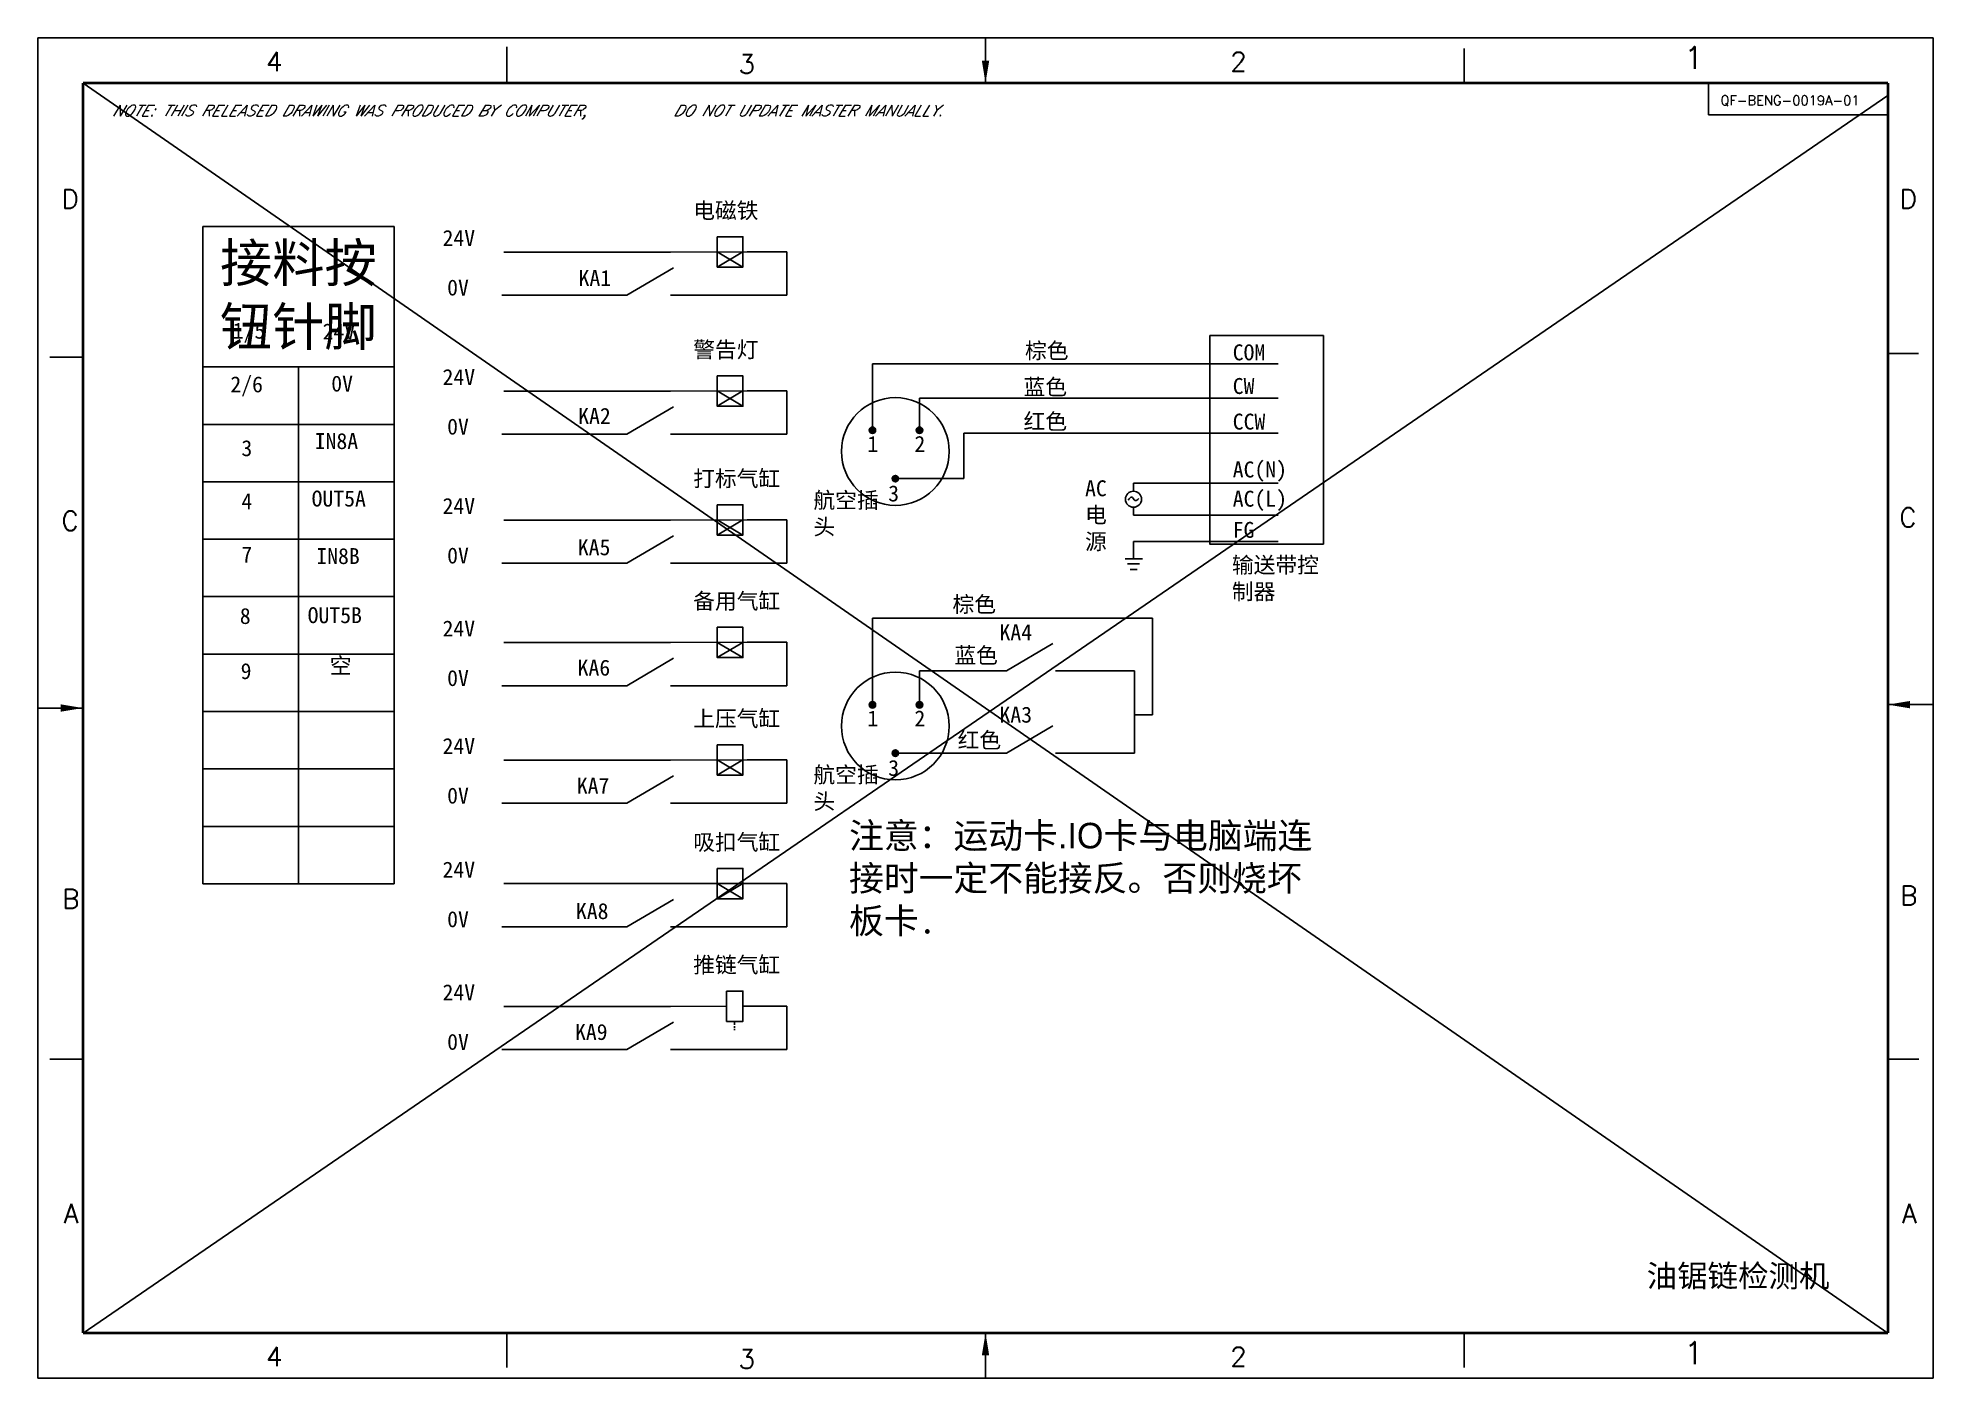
# Model space of a CAD drawing. Extents: x -1417 to 656, y -652 to 1340.
# Drawn here: x 358.8 to 655.8, y -369 to -159 of the extents above; entities that cross this region are included whole.
import ezdxf

# ---------------------------------------------------------------- set-up
doc = ezdxf.new("R2010")
doc.units = 0
doc.header["$LTSCALE"] = 4
doc.layers.get('0').update_dxf_attribs({"linetype": 'CONTINUOUS'})
for name, color, linetype in [('DIM', 253, 'CONTINUOUS'), ('FRAME', 6, 'CONTINUOUS'), ('OUT', 7, 'CONTINUOUS')]:
    doc.layers.add(name, color=color, linetype=linetype)
doc.styles.add('DIMENSION', font='romans.shx')
doc.styles.get("Standard").update_dxf_attribs({"font": ''})
doc.styles.add('STANDARD2', font='SIMPLEX', dxfattribs={"oblique": 20})
doc.styles.get('Standard').set_extended_font_data('SimSun')
doc.dimstyles.get("Standard").update_dxf_attribs({"dimtxt": 2, "dimasz": 0.18, "dimexe": 0.18, "dimexo": 0.0625, "dimtad": 0, "dimtih": 1, "dimtoh": 1, "dimdec": 4, "dimdsep": 46, "dimlunit": 6, "dimtxsty": 'Standard', "dimcen": 0.09, "dimclrt": 3, "dimadec": 0, "dimazin": 0, "dimtfac": 1, "dimtdec": 4, "dimtofl": 0, "dimtmove": 0, "dimatfit": 3, "dimfxl": 0, "dimtolj": 1, "dimtzin": 0, "dimarcsym": 0})

msp = doc.modelspace()

# ---------------------------------------------------------------- texts
at = {"lineweight": -3, "attachment_point": 1}
for s, insert, char_height, width in [('{\\fKaiTi_GB2312|b0|i0|c134|p49;电磁铁}', (461.45, -184.75), 2.5, 16.0079), ('24V', (422.17, -189.06), 2.5, 8.9209), ('KA1', (443.49, -195.33), 2.5, 6.0504), ('0V', (422.89, -196.82), 2.5, 7.4821), ('1/5', (389.29, -203.58), 2.5, 9.5118), ('24V', (403.38, -203.71), 2.5, 10.253), ('{\\fKaiTi_GB2312|b0|i0|c134|p49;警告灯}', (461.45, -206.55), 2.5, 16.0079), ('棕色', (513.45, -206.71), 2.5, 23.9366), ('COM', (546, -206.98), 2.5, 8.6537), ('24V', (422.17, -210.85), 2.5, 8.9209), ('2/6', (388.92, -211.99), 2.5, 9.3883), ('0V', (404.73, -211.87), 2.5, 10.6236), ('蓝色', (513.22, -212.39), 2.5, 23.9366), ('CW', (546, -212.25), 2.5, 8.6537), ('0V', (422.89, -218.61), 2.5, 7.4821), ('KA2', (443.43, -216.93), 2.5, 6.0504), ('红色', (513.22, -217.79), 2.5, 23.9366), ('CCW', (546, -217.83), 2.5, 8.6537), ('3\\P\\P4\\P\\P7', (390.65, -221.99), 2.5, 11.0306), ('IN8A', (402.14, -220.88), 2.5, 10.7471), ('1', (488.75, -221.34), 2.5, 4.1755), ('2', (496.12, -221.32), 2.5, 4.1755), ('AC(N)', (546, -225.33), 2.5, 8.6537), ('{\\fKaiTi_GB2312|b0|i0|c134|p49;打标气缸}', (461.45, -226.75), 2.5, 16.0079), ('AC电源', (522.86, -228.28), 2.5, 6.0541), ('OUT5A', (401.65, -229.89), 2.5, 10.5001), ('24V', (422.17, -231.05), 2.5, 8.9209), ('航空插头', (480.29, -230.14), 2.5, 12.215), ('3', (492.01, -229.08), 2.5, 4.1755), ('AC(L)', (546, -229.91), 2.5, 8.6537), ('KA5', (443.37, -237.52), 2.5, 6.0504), ('FG', (546, -234.79), 2.5, 8.6537), ('IN8B', (402.39, -238.9), 2.5, 11.9824), ('0V', (422.89, -238.81), 2.5, 7.4821), ('输送带控制器', (545.87, -240.29), 2.5, 13.6698), ('{\\fKaiTi_GB2312|b0|i0|c134|p49;备用气缸}', (461.45, -245.95), 2.5, 16.0079), ('棕色', (502.09, -246.45), 2.5, 23.9366), ('8', (390.4, -248.29), 2.5, 6.3), ('OUT5B', (401.03, -248.16), 2.5, 11.3648), ('24V', (422.17, -250.25), 2.5, 8.9209), ('KA4', (509.45, -250.84), 2.5, 6.0504), ('蓝色', (502.38, -254.45), 2.5, 23.9366), ('9', (390.53, -256.93), 2.5, 6.5471), ('{\\fSimHei|b0|i0|c134|p2;空}', (404.49, -256.06), 2.5, 10.1295), ('0V', (422.89, -258.01), 2.5, 7.4821), ('KA6', (443.34, -256.38), 2.5, 6.0504), ('{\\fKaiTi_GB2312|b0|i0|c134|p49;上压气缸}', (461.45, -264.36), 2.5, 16.0079), ('KA3', (509.45, -263.75), 2.5, 6.0504), ('1', (488.75, -264.35), 2.5, 4.1755), ('2', (496.12, -264.34), 2.5, 4.1755), ('24V', (422.17, -268.67), 2.5, 8.9209), ('红色', (502.89, -267.73), 2.5, 23.9366), ('航空插头', (480.29, -273.16), 2.5, 12.215), ('3', (492.01, -272.1), 2.5, 4.1755), ('KA7', (443.21, -274.89), 2.5, 6.0504), ('0V', (422.89, -276.43), 2.5, 7.4821), ('注意：{\\fSTKaiti|b0|i0|c134|p2;运动卡.IO卡}与{\\fSimSun|b0|i0|c134|p2;电脑端}连接时一定不能接反。否则烧坏板卡.', (485.87, -281.95), 4, 73.2554), ('{\\fKaiTi_GB2312|b0|i0|c134|p49;吸扣气缸}', (461.45, -283.73), 2.5, 16.0079), ('24V', (422.17, -288.03), 2.5, 8.9209), ('0V', (422.89, -295.8), 2.5, 7.4821), ('KA8', (443.07, -294.53), 2.5, 6.0504), ('{\\fKaiTi_GB2312|b0|i0|c134|p49;推链气缸}', (461.45, -302.95), 2.5, 18.7146), ('24V', (422.17, -307.26), 2.5, 8.9209), ('KA9', (442.93, -313.47), 2.5, 6.0504), ('0V', (422.89, -315.02), 2.5, 7.4821), ('{\\fSimHei|b0|i0|c134|p2;油锯链检测机  }', (610.87, -351.19), 3.5, 55.6763)]:
    msp.add_mtext(s, dxfattribs=dict(at, insert=insert, char_height=char_height, width=width))
at = {"layer": 'DIM', "lineweight": -3, "insert": (622.44, -167.99), "char_height": 1.5, "width": 45.8534, "attachment_point": 1, "style": 'DIMENSION'}
msp.add_mtext('QF-BENG-0019A-01', dxfattribs=at)
at = {"layer": 'FRAME', "color": 253, "lineweight": -3, "style": 'DIMENSION'}
for s, height, p in [('1', 3.5, (616.76, -163.82)), ('4', 3, (394.53, -164.18)), ('3', 3, (468.58, -164.54)), ('2', 3, (545.62, -164.18)), ('D', 3, (362.44, -185.69)), ('D', 3, (650.51, -185.69)), ('C', 3, (362.44, -236.12)), ('C', 3, (650.46, -235.59)), ('B', 3, (362.56, -295.36)), ('B', 3, (650.58, -294.83)), ('A', 3, (362.8, -344.66)), ('A', 3, (650.87, -344.66)), ('4', 3, (394.53, -367.11)), ('3', 3, (468.58, -367.47)), ('2', 3, (545.62, -367.11)), ('1', 3.5, (616.76, -366.75))]:
    msp.add_text(s, height=height, dxfattribs=at).set_placement(p)
at = {"layer": 'OUT', "color": 253, "lineweight": -3, "style": 'STANDARD2', "oblique": 30}
for s, p in [('NOTE: THIS RELEASED DRAWING WAS PRODUCED BY COMPUTER,', (370.33, -171.22)), ('DO NOT UPDATE MASTER MANUALLY.', (458.27, -171.22))]:
    msp.add_text(s, height=1.7349, dxfattribs=at).set_placement(p)

# ---------------------------------------------------------------- blocks, each defined once
blk = doc.blocks.new('*T263')
at = {"color": 0, "linetype": 'ByBlock', "lineweight": -2, "transparency": 16777216}
for p, q in [((0, 0), (30, 0)), ((0, 0), (0, -102.98)), ((30, 0), (30, -102.98)), ((0, -21.98), (30, -21.98)), ((15, -21.98), (15, -102.98)), ((0, -30.98), (30, -30.98)), ((0, -39.98), (30, -39.98)), ((0, -48.98), (30, -48.98)), ((0, -57.98), (30, -57.98)), ((0, -66.98), (30, -66.98)), ((0, -75.98), (30, -75.98)), ((0, -84.98), (30, -84.98)), ((0, -93.98), (30, -93.98)), ((0, -102.98), (30, -102.98))]:
    blk.add_line(p, q, dxfattribs=at)
at = {"color": 0, "lineweight": -3, "transparency": 16777216, "insert": (15, -10.99), "char_height": 6, "width": 27, "attachment_point": 5}
blk.add_mtext('接料按钮针脚', dxfattribs=at)

# ---------------------------------------------------------------- hatches: boundary and pattern name
at = {"lineweight": -3}
for points in [[(490.05, -220.44, 1), (489.04, -220.44, 1)], [(496.4, -220.44, 1), (497.41, -220.44, 1)], [(492.63, -228.02, 1), (493.64, -228.02, 1)], [(490.05, -263.46, 1), (489.04, -263.46, 1)], [(496.4, -263.46, 1), (497.41, -263.46, 1)], [(492.63, -271.04, 1), (493.64, -271.04, 1)]]:
    msp.add_hatch(color=256, dxfattribs=at).paths.add_polyline_path(points)

# ---------------------------------------------------------------- linework, layer by layer
for p, q in [((365.83, -166.03), (648.69, -361.89)), ((365.83, -361.89), (648.69, -167.99))]:
    msp.add_line(p, q)
for p, q in [((431.77, -192.51), (457.9, -192.51)), ((457.9, -192.51), (469.92, -192.47)), ((465.22, -194.87), (469.23, -192.48)), ((469.23, -194.87), (465.22, -192.48)), ((469.92, -192.47), (476.1, -192.47)), ((476.1, -192.47), (476.1, -199.27)), ((451.07, -199.27), (458.34, -194.97)), ((451.07, -199.27), (431.46, -199.27)), ((476.1, -199.27), (457.9, -199.27)), ((489.54, -220.44), (489.54, -210.04)), ((489.54, -210.04), (553.13, -210.04)), ((431.77, -214.3), (457.9, -214.3)), ((451.07, -221.07), (458.34, -216.77)), ((457.9, -214.3), (469.92, -214.27)), ((465.22, -216.66), (469.23, -214.27)), ((469.23, -216.66), (465.22, -214.27)), ((469.92, -214.27), (476.1, -214.27)), ((476.1, -214.27), (476.1, -221.07)), ((496.91, -220.44), (496.91, -215.41)), ((496.91, -215.41), (553.13, -215.41)), ((451.07, -221.07), (431.46, -221.07)), ((476.1, -221.07), (457.9, -221.07)), ((503.88, -228.02), (503.88, -220.9)), ((503.88, -220.9), (553.13, -220.9)), ((493.13, -228.02), (503.88, -228.02)), ((553.13, -228.73), (530.45, -228.73)), ((530.45, -228.73), (530.45, -229.98)), ((431.77, -234.5), (457.9, -234.5)), ((457.9, -234.5), (469.92, -234.47)), ((465.22, -236.86), (469.23, -234.47)), ((469.23, -236.86), (465.22, -234.47)), ((469.92, -234.47), (476.1, -234.47)), ((476.1, -234.47), (476.1, -241.27)), ((530.45, -232.5), (530.45, -233.73)), ((530.45, -233.73), (553.13, -233.73)), ((451.07, -241.27), (458.34, -236.97)), ((553.13, -237.87), (530.45, -237.87)), ((530.45, -237.87), (530.45, -240.58)), ((451.07, -241.27), (431.46, -241.27)), ((476.1, -241.27), (457.9, -241.27)), ((529.13, -240.58), (531.84, -240.58)), ((530.45, -241.38), (529.49, -241.38)), ((530.45, -242.24), (529.95, -242.24)), ((530.45, -241.38), (531.41, -241.38)), ((530.45, -242.24), (531.05, -242.24)), ((489.54, -263.46), (489.54, -249.9)), ((489.54, -249.9), (533.44, -249.9)), ((533.44, -249.9), (533.44, -265.05)), ((431.77, -253.7), (457.9, -253.7)), ((457.9, -253.7), (469.92, -253.66)), ((465.22, -256.06), (469.23, -253.67)), ((469.23, -256.06), (465.22, -253.67)), ((469.92, -253.66), (476.1, -253.66)), ((476.1, -253.66), (476.1, -260.47)), ((510.55, -258.13), (517.82, -253.83)), ((451.07, -260.47), (458.34, -256.16)), ((496.91, -263.46), (496.91, -258.13)), ((496.91, -258.13), (510.55, -258.13)), ((518.25, -258.13), (530.63, -258.13)), ((530.63, -258.13), (530.63, -271.04)), ((451.07, -260.47), (431.46, -260.47)), ((476.1, -260.47), (457.9, -260.47)), ((510.55, -271.04), (517.82, -266.74)), ((533.44, -265.05), (530.63, -265.05)), ((431.77, -272.12), (457.9, -272.12)), ((457.9, -272.12), (469.92, -272.08)), ((465.22, -274.48), (469.23, -272.09)), ((469.23, -274.48), (465.22, -272.09)), ((469.92, -272.08), (476.1, -272.08)), ((476.1, -272.08), (476.1, -278.88)), ((493.13, -271.04), (510.55, -271.04)), ((518.25, -271.04), (530.63, -271.04)), ((451.07, -278.88), (458.34, -274.58)), ((451.07, -278.88), (431.46, -278.88)), ((476.1, -278.88), (457.9, -278.88)), ((431.77, -291.48), (457.9, -291.48)), ((451.07, -298.25), (458.34, -293.95)), ((457.9, -291.48), (469.92, -291.45)), ((465.22, -293.84), (469.23, -291.45)), ((469.23, -293.84), (465.22, -291.45)), ((469.92, -291.45), (476.1, -291.45)), ((476.1, -291.45), (476.1, -298.25)), ((451.07, -298.25), (431.46, -298.25)), ((476.1, -298.25), (457.9, -298.25)), ((431.77, -310.71), (457.9, -310.71)), ((457.9, -310.71), (466.69, -310.68)), ((469.23, -310.67), (469.92, -310.67)), ((469.92, -310.67), (476.1, -310.67)), ((476.1, -310.67), (476.1, -317.47)), ((451.07, -317.47), (458.34, -313.17)), ((467.92, -313.07), (467.92, -313.62)), ((467.92, -313.83), (467.92, -314.08)), ((467.92, -314.24), (467.92, -314.45)), ((451.07, -317.47), (431.46, -317.47)), ((476.1, -317.47), (457.9, -317.47))]:
    msp.add_line(p, q, dxfattribs=at)
for points in [[(465.22, -190.12), (469.23, -190.12), (469.23, -194.87), (465.22, -194.87)], [(542.41, -205.59), (560.21, -205.59), (560.21, -238.27), (542.41, -238.27)], [(465.22, -211.91), (469.23, -211.91), (469.23, -216.66), (465.22, -216.66)], [(465.22, -232.11), (469.23, -232.11), (469.23, -236.86), (465.22, -236.86)], [(465.22, -251.31), (469.23, -251.31), (469.23, -256.06), (465.22, -256.06)], [(465.22, -269.73), (469.23, -269.73), (469.23, -274.48), (465.22, -274.48)], [(465.22, -289.09), (469.23, -289.09), (469.23, -293.84), (465.22, -293.84)], [(466.69, -308.32), (469.23, -308.32), (469.23, -313.07), (466.69, -313.07)]]:
    msp.add_lwpolyline(points, close=True, dxfattribs=at)
for centre, radius in [((493.13, -223.76), 8.44), ((489.54, -220.44), 0.504), ((496.91, -220.44), 0.504), ((493.13, -228.02), 0.504), ((530.45, -231.24), 1.26), ((493.13, -266.78), 8.44), ((489.54, -263.46), 0.504), ((496.91, -263.46), 0.504), ((493.13, -271.04), 0.504)]:
    msp.add_circle(centre, radius, dxfattribs=at)
msp.add_spline([(529.64, -231.41), (530.17, -230.9), (530.72, -231.44), (531.29, -231.13)], degree=3, dxfattribs=at)
at = {"layer": 'DIM', "lineweight": -3}
for p, q in [((592.39, -166.03), (648.69, -166.03)), ((620.54, -166.03), (620.54, -171.03)), ((620.54, -171.03), (648.69, -171.03))]:
    msp.add_line(p, q, dxfattribs=at)
at = {"layer": 'FRAME', "color": 253, "lineweight": -3}
for p, q in [((358.76, -158.96), (655.76, -158.96)), ((358.76, -158.96), (655.76, -158.96)), ((358.76, -368.96), (358.76, -158.96)), ((358.76, -158.96), (358.76, -368.96)), ((432.26, -160.35), (432.26, -166.03)), ((507.26, -158.96), (507.26, -166.03)), ((655.76, -368.96), (655.76, -158.96)), ((582.26, -160.62), (582.26, -166.03)), ((360.62, -208.96), (365.83, -208.96)), ((648.64, -208.43), (653.48, -208.43)), ((359.07, -263.96), (365.83, -263.96)), ((648.64, -263.43), (655.71, -263.43)), ((360.62, -318.96), (365.83, -318.96)), ((648.69, -318.96), (653.53, -318.96)), ((432.26, -361.89), (432.26, -367.29)), ((507.26, -361.89), (507.26, -368.96)), ((582.26, -361.89), (582.26, -367.29)), ((358.76, -368.96), (655.76, -368.96))]:
    msp.add_line(p, q, dxfattribs=at)
at = {"layer": 'FRAME', "lineweight": -3}
for points in [[(648.69, -166.03, 0.4, 0.4, 0), (365.83, -166.03, 0.4, 0.4, 0)], [(365.83, -166.03, 0.4, 0.4, 0), (365.83, -361.89, 0.4, 0.4, 0)], [(648.69, -166.03, 0.4, 0.4, 0), (648.69, -361.89, 0.4, 0.4, 0)], [(365.83, -361.89, 0.4, 0.4, 0), (648.69, -361.89, 0.4, 0.4, 0)]]:
    msp.add_lwpolyline(points, format="xyseb", dxfattribs=at)

# ---------------------------------------------------------------- block references
msp.add_blockref('*T263', (384.58, -188.53))

msp.set_redraw_order([(e.dxf.handle, doc.entitydb.next_handle()) for e in msp.query("TEXT MTEXT ATTDEF DIMENSION ARC_DIMENSION")])  # texts and dimensions are drawn at this point

# ---------------------------------------------------------------- leaders
at = {"color": 253, "lineweight": -3}
for points in [[(507.26, -166.03), (507.26, -158.96)], [(365.83, -263.96), (358.76, -263.96)], [(648.64, -263.43), (655.71, -263.43)], [(507.26, -361.89), (507.26, -368.96)]]:
    msp.add_leader(points, dimstyle='Standard', override={"dimtxt": 2.5, "dimasz": 3.5, "dimexe": 1.5, "dimexo": 1, "dimgap": 1, "dimtih": 0, "dimtoh": 0, "dimdec": 1, "dimcen": 0, "dimclrd": 253, "dimclre": 253, "dimclrt": 171, "dimtfac": 0.8, "dimtofl": 1, "dimtzin": 8}, dxfattribs=at)

doc.saveas('drawing.dxf')
